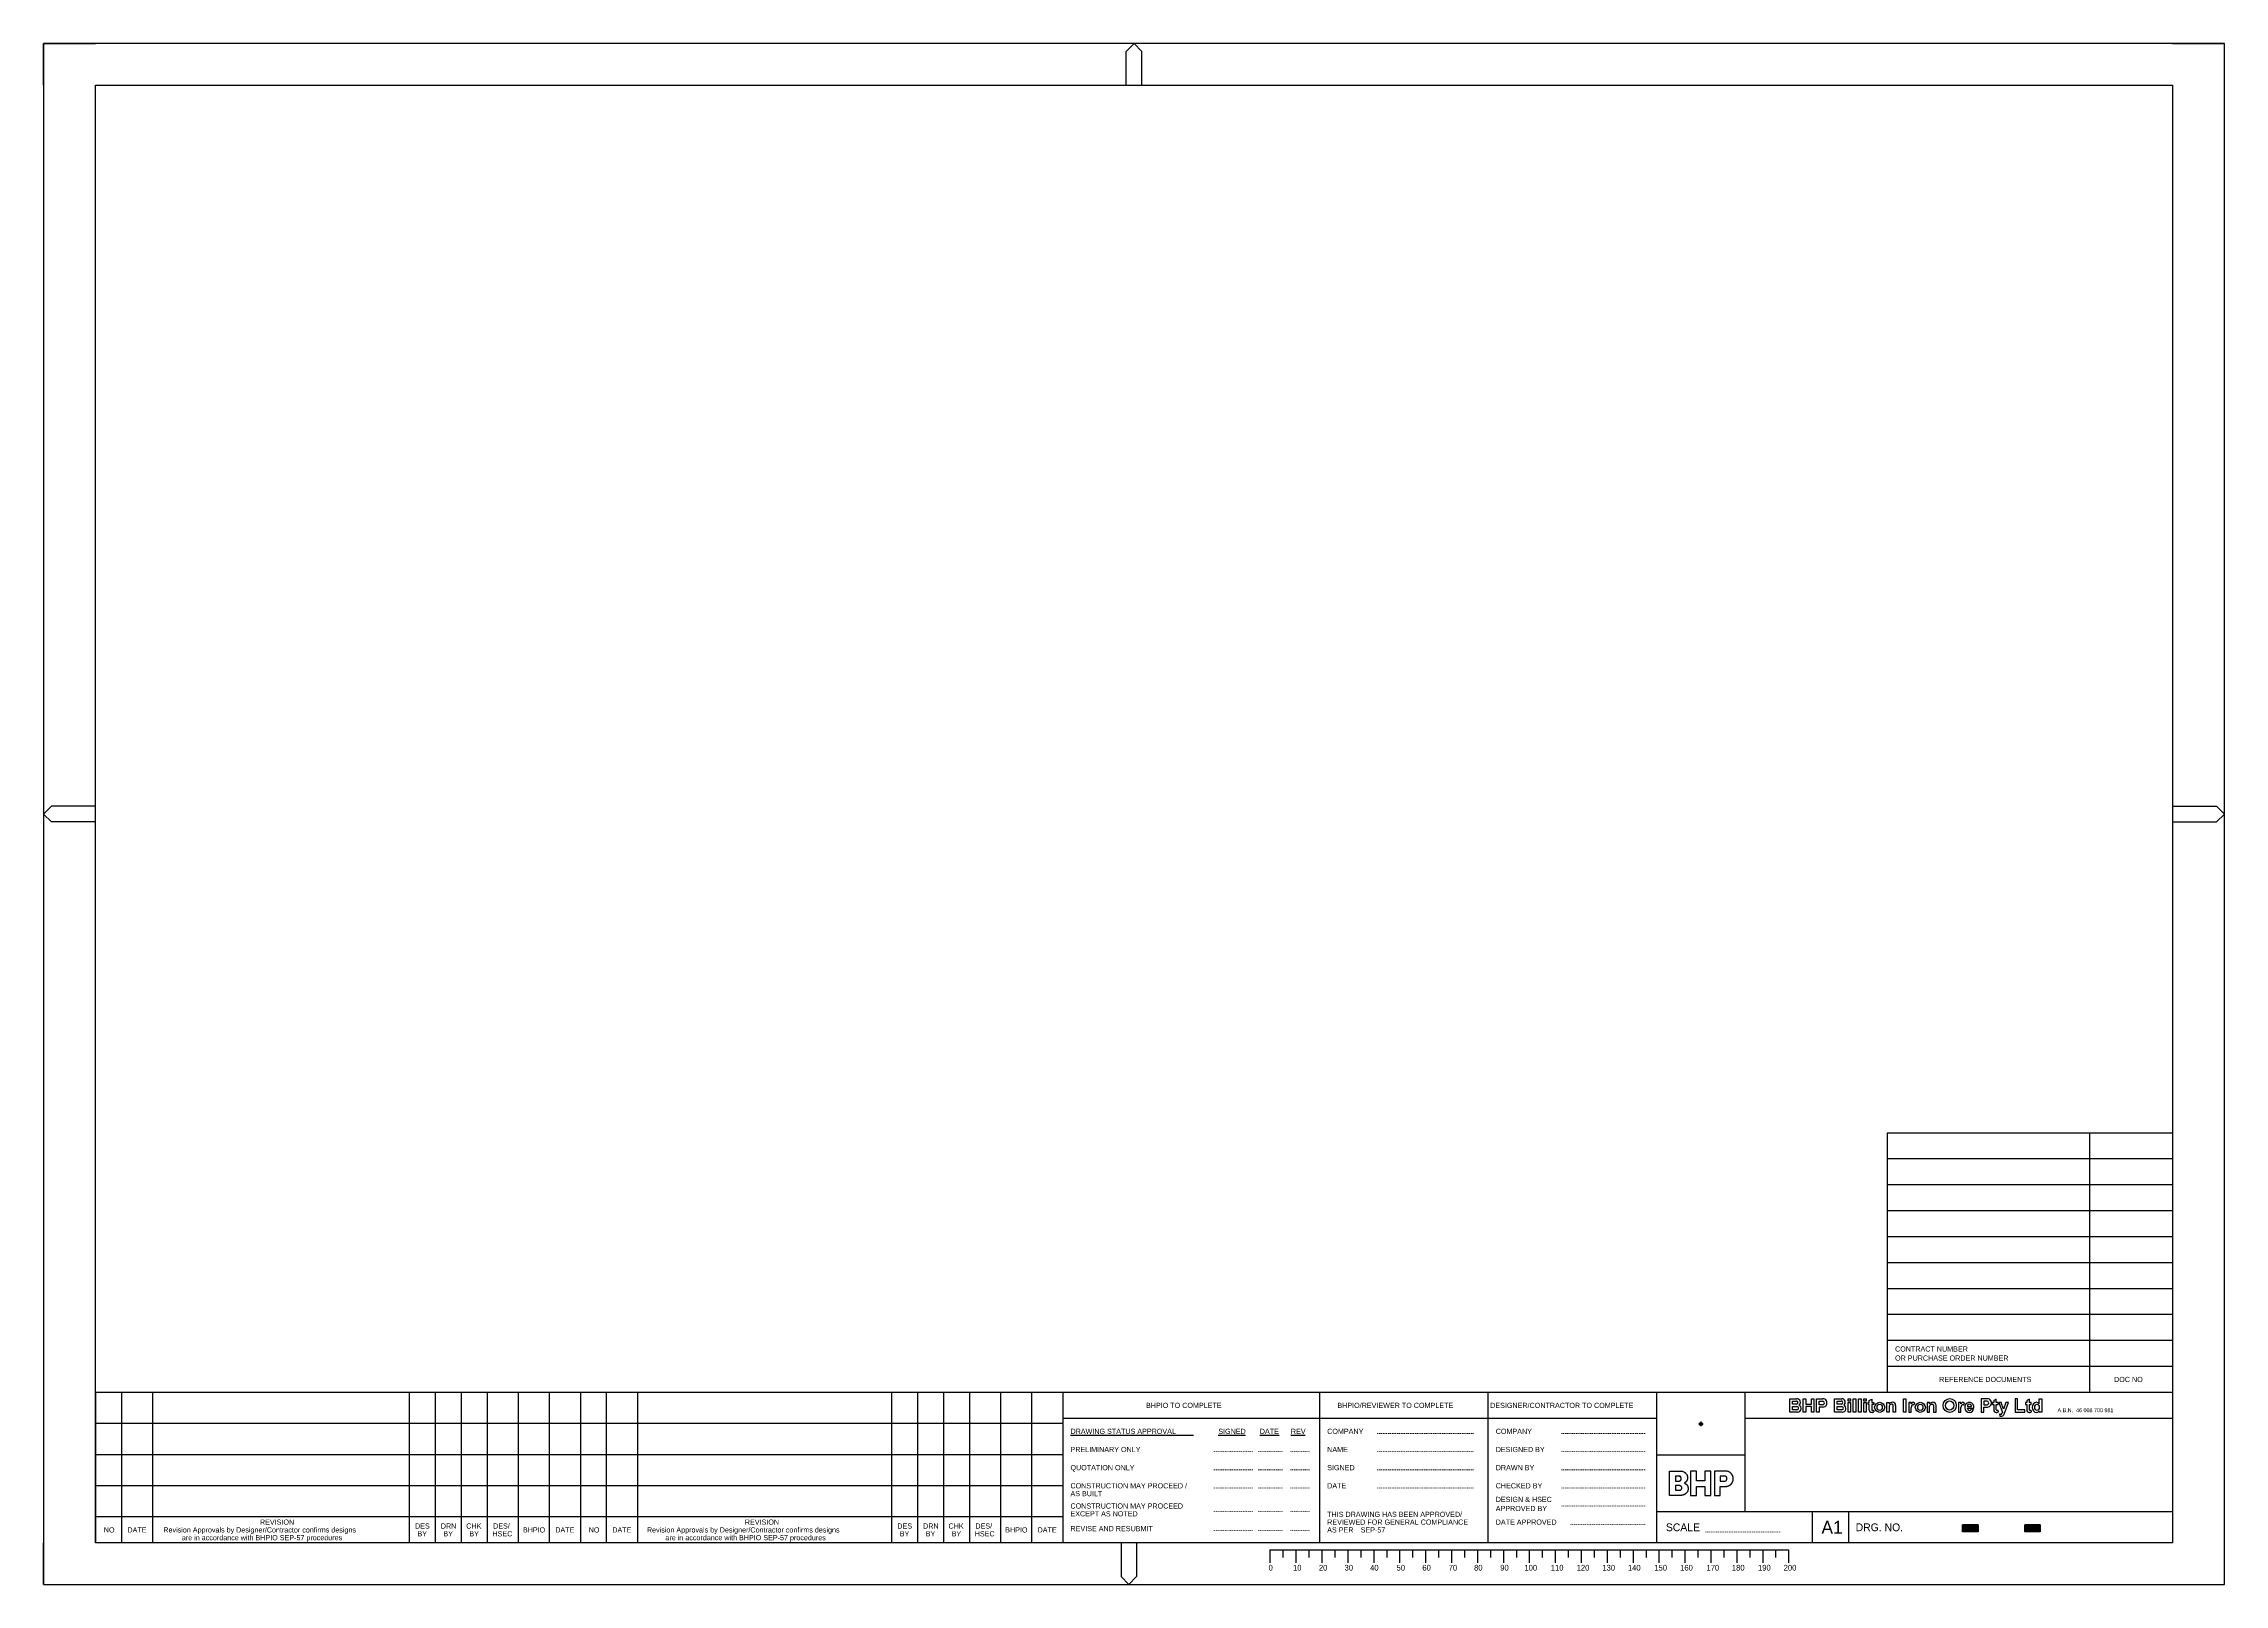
# Model space of a CAD drawing. Extents: x -20 to 821, y -16 to 578.
import ezdxf

# ---------------------------------------------------------------- set-up
doc = ezdxf.new("R2010")
doc.units = 0
for name, color, linetype in [('G-Border', 7, 'Continuous'), ('G-Border Data', 7, 'Continuous'), ('G-General Cells', 7, 'Continuous'), ('G-Plot Border', 7, 'Continuous')]:
    doc.layers.add(name, color=color, linetype=linetype)

msp = doc.modelspace()

# ---------------------------------------------------------------- linework, layer by layer
at = {"layer": 'G-Border'}
for p, q in [((397.5, 575), (400.5, 578)), ((397.5, 562), (397.5, 575)), ((400.5, 578), (403.5, 575)), ((403.5, 562), (403.5, 575)), ((0, 562), (801, 562)), ((0, 0), (0, 562)), ((801, 562), (801, 0)), ((-17, 284), (-20, 281)), ((-20, 281), (-17, 278)), ((0, 284), (-17, 284)), ((0, 278), (-17, 278)), ((801, 284), (818, 284)), ((801, 278), (818, 278)), ((818, 284), (821, 281)), ((821, 281), (818, 278)), ((801, 58), (0, 58)), ((0, 58), (0, 0)), ((10, 58), (10, 0)), ((22, 58), (22, 0)), ((121, 58), (121, 0)), ((131, 58), (131, 0)), ((141, 58), (141, 0)), ((151, 58), (151, 0)), ((163, 58), (163, 0)), ((175, 58), (175, 0)), ((187, 58), (187, 0)), ((187, 58), (187, 0)), ((197, 58), (197, 0)), ((209, 58), (209, 0)), ((307, 58), (307, 0)), ((317, 58), (317, 0)), ((327, 58), (327, 0)), ((337, 58), (337, 0)), ((349, 58), (349, 0)), ((361, 58), (361, 0)), ((373, 58), (373, 0)), ((472, 58), (472, 0)), ((537, 58), (537, 0)), ((602, 58), (602, 0)), ((636, 58), (636, 12)), ((653.42, 55.56), (656.12, 55.56)), ((653.42, 50.37), (653.42, 55.56)), ((654.39, 53.46), (654.39, 54.66)), ((654.39, 54.66), (655.96, 54.66)), ((655.96, 53.46), (654.39, 53.46)), ((654.39, 51.27), (654.39, 52.55)), ((654.39, 52.55), (656.15, 52.55)), ((656.15, 51.27), (654.39, 51.27)), ((658.58, 50.38), (658.58, 55.56)), ((658.58, 55.56), (659.55, 55.56)), ((659.55, 55.56), (659.55, 53.52)), ((659.55, 53.52), (661.75, 53.52)), ((661.75, 52.62), (659.55, 52.62)), ((659.55, 52.62), (659.55, 50.37)), ((661.74, 55.56), (662.72, 55.56)), ((661.75, 53.52), (661.75, 55.56)), ((661.75, 50.38), (661.75, 52.62)), ((662.72, 55.56), (662.72, 50.37)), ((663.75, 50.37), (663.75, 55.56)), ((663.75, 55.56), (666.14, 55.56)), ((664.73, 54.65), (666.02, 54.65)), ((664.73, 53.23), (664.73, 54.65)), ((666.02, 53.23), (664.73, 53.23)), ((666.14, 52.34), (664.73, 52.34)), ((664.73, 52.34), (664.73, 50.37)), ((670.7, 55.56), (673.41, 55.56)), ((670.7, 50.37), (670.7, 55.56)), ((671.67, 53.46), (671.67, 54.66)), ((671.67, 54.66), (673.25, 54.66)), ((673.25, 53.46), (671.67, 53.46)), ((671.67, 51.27), (671.67, 52.55)), ((671.67, 52.55), (673.43, 52.55)), ((673.43, 51.27), (671.67, 51.27)), ((683.58, 53.38), (683.58, 54.12)), ((683.58, 54.12), (684.04, 54.12)), ((684.04, 53.38), (683.58, 53.38)), ((684.04, 54.87), (685.02, 55.45)), ((684.04, 54.12), (684.04, 54.87)), ((684.04, 51.22), (684.04, 53.38)), ((685.02, 55.45), (685.02, 54.12)), ((685.02, 54.12), (685.76, 54.12)), ((685.76, 53.38), (685.02, 53.38)), ((685.02, 53.38), (685.02, 51.34)), ((685.69, 51.18), (685.83, 50.47)), ((685.76, 54.12), (685.76, 53.38)), ((690.77, 50.38), (690.77, 54.12)), ((690.77, 54.12), (691.75, 54.12)), ((691.75, 54.12), (691.75, 53.54)), ((691.75, 52.67), (691.75, 50.38)), ((692.72, 53.45), (692.54, 53.45)), ((693.24, 50.38), (693.24, 52.93)), ((694.22, 53), (694.22, 50.38)), ((699.25, 54.12), (699.25, 50.38)), ((700.23, 54.12), (699.25, 54.12)), ((700.23, 53.65), (700.23, 54.12)), ((700.51, 53.99), (700.23, 53.65)), ((700.23, 50.38), (700.23, 52.23)), ((701.28, 53.07), (701.57, 54)), ((706.35, 54.12), (706.35, 50.38)), ((707.33, 54.12), (706.35, 54.12)), ((707.33, 53.54), (707.33, 54.12)), ((707.33, 50.38), (707.33, 52.67)), ((708.12, 53.45), (708.3, 53.45)), ((708.83, 52.93), (708.83, 50.38)), ((709.8, 50.38), (709.8, 53)), ((718.43, 54.12), (718.43, 50.38)), ((719.41, 54.12), (718.43, 54.12)), ((719.41, 53.65), (719.41, 54.12)), ((719.69, 53.99), (719.41, 53.65)), ((719.41, 50.38), (719.41, 52.23)), ((720.46, 53.07), (720.75, 54)), ((721.89, 52.75), (721.89, 52.55)), ((721.89, 52.55), (723.44, 52.55)), ((721.9, 51.76), (721.9, 51.96)), ((721.9, 51.96), (724.43, 51.96)), ((724.29, 51.41), (723.41, 51.55)), ((723.44, 52.55), (723.44, 52.75)), ((727.19, 55.56), (727.19, 50.37)), ((729.59, 55.56), (727.19, 55.56)), ((729.47, 54.65), (728.17, 54.65)), ((728.17, 54.65), (728.17, 53.23)), ((728.17, 53.23), (729.47, 53.23)), ((728.17, 50.37), (728.17, 52.34)), ((728.17, 52.34), (729.59, 52.34)), ((732.07, 54.12), (731.62, 54.12)), ((731.62, 54.12), (731.62, 53.38)), ((731.62, 53.38), (732.07, 53.38)), ((733.05, 55.45), (732.07, 54.87)), ((732.07, 54.87), (732.07, 54.12)), ((732.07, 53.38), (732.07, 51.22)), ((733.05, 54.12), (733.05, 55.45)), ((733.8, 54.12), (733.05, 54.12)), ((733.05, 51.34), (733.05, 53.38)), ((733.05, 53.38), (733.8, 53.38)), ((733.87, 50.47), (733.73, 51.18)), ((733.8, 53.38), (733.8, 54.12)), ((734.03, 54.12), (735.4, 50.3)), ((734.95, 54.12), (734.03, 54.12)), ((735.86, 51.58), (734.95, 54.12)), ((736.77, 54.12), (735.86, 51.58)), ((736.09, 49.67), (737.69, 54.12)), ((737.69, 54.12), (736.77, 54.12)), ((740.3, 55.56), (740.3, 50.38)), ((741.28, 55.56), (740.3, 55.56)), ((741.28, 51.28), (741.28, 55.56)), ((743.99, 51.28), (741.28, 51.28)), ((743.99, 50.38), (743.99, 51.28)), ((744.8, 54.12), (744.35, 54.12)), ((744.35, 54.12), (744.35, 53.38)), ((744.35, 53.38), (744.8, 53.38)), ((745.78, 55.45), (744.8, 54.87)), ((744.8, 54.87), (744.8, 54.12)), ((744.8, 53.38), (744.8, 51.22)), ((745.78, 54.12), (745.78, 55.45)), ((746.52, 54.12), (745.78, 54.12)), ((745.78, 51.34), (745.78, 53.38)), ((745.78, 53.38), (746.52, 53.38)), ((746.6, 50.47), (746.46, 51.18)), ((746.52, 53.38), (746.52, 54.12)), ((373, 46), (0, 46)), ((602, 48), (373, 48)), ((494.59, 42.09), (494.59, 42.25)), ((495.29, 42.09), (495.29, 42.25)), ((495.98, 42.09), (495.98, 42.25)), ((496.67, 42.09), (496.67, 42.25)), ((497.37, 42.09), (497.37, 42.25)), ((498.06, 42.09), (498.06, 42.25)), ((498.75, 42.09), (498.75, 42.25)), ((499.44, 42.09), (499.44, 42.25)), ((500.14, 42.09), (500.14, 42.25)), ((500.83, 42.09), (500.83, 42.25)), ((501.52, 42.09), (501.52, 42.25)), ((502.22, 42.09), (502.22, 42.25)), ((502.91, 42.09), (502.91, 42.25)), ((503.6, 42.09), (503.6, 42.25)), ((504.3, 42.09), (504.3, 42.25)), ((504.99, 42.09), (504.99, 42.25)), ((505.68, 42.09), (505.68, 42.25)), ((506.37, 42.09), (506.37, 42.25)), ((507.07, 42.09), (507.07, 42.25)), ((507.76, 42.09), (507.76, 42.25)), ((508.45, 42.09), (508.45, 42.25)), ((509.15, 42.09), (509.15, 42.25)), ((509.84, 42.09), (509.84, 42.25)), ((510.53, 42.09), (510.53, 42.25)), ((511.22, 42.09), (511.22, 42.25)), ((511.92, 42.09), (511.92, 42.25)), ((512.61, 42.09), (512.61, 42.25)), ((513.3, 42.09), (513.3, 42.25)), ((514, 42.09), (514, 42.25)), ((514.69, 42.09), (514.69, 42.25)), ((515.38, 42.09), (515.38, 42.25)), ((516.07, 42.09), (516.07, 42.25)), ((516.77, 42.09), (516.77, 42.25)), ((517.46, 42.09), (517.46, 42.25)), ((518.15, 42.09), (518.15, 42.25)), ((518.85, 42.09), (518.85, 42.25)), ((519.54, 42.09), (519.54, 42.25)), ((520.23, 42.09), (520.23, 42.25)), ((520.93, 42.09), (520.93, 42.25)), ((521.62, 42.09), (521.62, 42.25)), ((522.31, 42.09), (522.31, 42.25)), ((523, 42.09), (523, 42.25)), ((523.7, 42.09), (523.7, 42.25)), ((524.39, 42.09), (524.39, 42.25)), ((525.08, 42.09), (525.08, 42.25)), ((525.78, 42.09), (525.78, 42.25)), ((526.47, 42.09), (526.47, 42.25)), ((527.16, 42.09), (527.16, 42.25)), ((527.85, 42.09), (527.85, 42.25)), ((528.55, 42.09), (528.55, 42.25)), ((529.24, 42.09), (529.24, 42.25)), ((529.93, 42.09), (529.93, 42.25)), ((530.63, 42.09), (530.63, 42.25)), ((531.32, 42.09), (531.32, 42.25)), ((565.59, 42.09), (565.59, 42.25)), ((566.29, 42.09), (566.29, 42.25)), ((566.98, 42.09), (566.98, 42.25)), ((567.67, 42.09), (567.67, 42.25)), ((568.37, 42.09), (568.37, 42.25)), ((569.06, 42.09), (569.06, 42.25)), ((569.75, 42.09), (569.75, 42.25)), ((570.44, 42.09), (570.44, 42.25)), ((571.14, 42.09), (571.14, 42.25)), ((571.83, 42.09), (571.83, 42.25)), ((572.52, 42.09), (572.52, 42.25)), ((573.22, 42.09), (573.22, 42.25)), ((573.91, 42.09), (573.91, 42.25)), ((574.6, 42.09), (574.6, 42.25)), ((575.3, 42.09), (575.3, 42.25)), ((575.99, 42.09), (575.99, 42.25)), ((576.68, 42.09), (576.68, 42.25)), ((577.37, 42.09), (577.37, 42.25)), ((578.07, 42.09), (578.07, 42.25)), ((578.76, 42.09), (578.76, 42.25)), ((579.45, 42.09), (579.45, 42.25)), ((580.15, 42.09), (580.15, 42.25)), ((580.84, 42.09), (580.84, 42.25)), ((581.53, 42.09), (581.53, 42.25)), ((582.22, 42.09), (582.22, 42.25)), ((582.92, 42.09), (582.92, 42.25)), ((583.61, 42.09), (583.61, 42.25)), ((584.3, 42.09), (584.3, 42.25)), ((585, 42.09), (585, 42.25)), ((585.69, 42.09), (585.69, 42.25)), ((586.38, 42.09), (586.38, 42.25)), ((587.07, 42.09), (587.07, 42.25)), ((587.77, 42.09), (587.77, 42.25)), ((588.46, 42.09), (588.46, 42.25)), ((589.15, 42.09), (589.15, 42.25)), ((589.85, 42.09), (589.85, 42.25)), ((590.54, 42.09), (590.54, 42.25)), ((591.23, 42.09), (591.23, 42.25)), ((591.93, 42.09), (591.93, 42.25)), ((592.62, 42.09), (592.62, 42.25)), ((593.31, 42.09), (593.31, 42.25)), ((594, 42.09), (594, 42.25)), ((594.7, 42.09), (594.7, 42.25)), ((595.39, 42.09), (595.39, 42.25)), ((596.08, 42.09), (596.08, 42.25)), ((596.78, 42.09), (596.78, 42.25)), ((597.47, 42.09), (597.47, 42.25)), ((801, 48), (636, 48)), ((656.35, 50.37), (653.42, 50.37)), ((658.58, 50.37), (658.58, 50.38)), ((659.55, 50.37), (658.58, 50.37)), ((662.72, 50.37), (661.74, 50.37)), ((664.73, 50.37), (663.75, 50.37)), ((673.63, 50.37), (670.7, 50.37)), ((685.22, 50.32), (684.94, 50.32)), ((691.75, 50.38), (690.77, 50.38)), ((694.22, 50.38), (693.24, 50.38)), ((699.25, 50.38), (700.23, 50.38)), ((706.35, 50.38), (707.33, 50.38)), ((708.83, 50.38), (709.8, 50.38)), ((718.43, 50.38), (719.41, 50.38)), ((727.19, 50.37), (728.17, 50.37)), ((732.98, 50.32), (733.26, 50.32)), ((734.53, 49.56), (734.22, 49.61)), ((734.22, 49.61), (734.36, 48.91)), ((734.36, 48.91), (734.79, 48.86)), ((735.4, 50.3), (735.31, 50.06)), ((740.3, 50.38), (741.28, 50.38)), ((741.28, 50.38), (743.99, 50.38)), ((745.7, 50.32), (745.98, 50.32)), ((373, 34), (0, 34)), ((376, 41.5), (423.5, 41.5)), ((431.59, 35.09), (431.59, 35.25)), ((432.29, 35.09), (432.29, 35.25)), ((432.98, 35.09), (432.98, 35.25)), ((433, 41.5), (443.5, 41.5)), ((433.67, 35.09), (433.67, 35.25)), ((434.37, 35.09), (434.37, 35.25)), ((435.06, 35.09), (435.06, 35.25)), ((435.75, 35.09), (435.75, 35.25)), ((436.44, 35.09), (436.44, 35.25)), ((437.14, 35.09), (437.14, 35.25)), ((437.83, 35.09), (437.83, 35.25)), ((438.52, 35.09), (438.52, 35.25)), ((439.22, 35.09), (439.22, 35.25)), ((439.91, 35.09), (439.91, 35.25)), ((440.6, 35.09), (440.6, 35.25)), ((441.3, 35.09), (441.3, 35.25)), ((441.99, 35.09), (441.99, 35.25)), ((442.68, 35.09), (442.68, 35.25)), ((443.37, 35.09), (443.37, 35.25)), ((444.07, 35.09), (444.07, 35.25)), ((444.76, 35.09), (444.76, 35.25)), ((445.45, 35.09), (445.45, 35.25)), ((446.15, 35.09), (446.15, 35.25)), ((448.59, 35.09), (448.59, 35.25)), ((449, 41.5), (456.5, 41.5)), ((449.29, 35.09), (449.29, 35.25)), ((449.98, 35.09), (449.98, 35.25)), ((450.67, 35.09), (450.67, 35.25)), ((451.37, 35.09), (451.37, 35.25)), ((452.06, 35.09), (452.06, 35.25)), ((452.75, 35.09), (452.75, 35.25)), ((453.44, 35.09), (453.44, 35.25)), ((454.14, 35.09), (454.14, 35.25)), ((454.83, 35.09), (454.83, 35.25)), ((455.52, 35.09), (455.52, 35.25)), ((456.22, 35.09), (456.22, 35.25)), ((456.91, 35.09), (456.91, 35.25)), ((457.6, 35.09), (457.6, 35.25)), ((461, 41.5), (466.5, 41.5)), ((461.09, 35.09), (461.09, 35.25)), ((461.79, 35.09), (461.79, 35.25)), ((462.48, 35.09), (462.48, 35.25)), ((463.17, 35.09), (463.17, 35.25)), ((463.87, 35.09), (463.87, 35.25)), ((464.56, 35.09), (464.56, 35.25)), ((465.25, 35.09), (465.25, 35.25)), ((465.94, 35.09), (465.94, 35.25)), ((466.64, 35.09), (466.64, 35.25)), ((467.33, 35.09), (467.33, 35.25)), ((468.02, 35.09), (468.02, 35.25)), ((494.59, 35.09), (494.59, 35.25)), ((495.29, 35.09), (495.29, 35.25)), ((495.98, 35.09), (495.98, 35.25)), ((496.67, 35.09), (496.67, 35.25)), ((497.37, 35.09), (497.37, 35.25)), ((498.06, 35.09), (498.06, 35.25)), ((498.75, 35.09), (498.75, 35.25)), ((499.44, 35.09), (499.44, 35.25)), ((500.14, 35.09), (500.14, 35.25)), ((500.83, 35.09), (500.83, 35.25)), ((501.52, 35.09), (501.52, 35.25)), ((502.22, 35.09), (502.22, 35.25)), ((502.91, 35.09), (502.91, 35.25)), ((503.6, 35.09), (503.6, 35.25)), ((504.3, 35.09), (504.3, 35.25)), ((504.99, 35.09), (504.99, 35.25)), ((505.68, 35.09), (505.68, 35.25)), ((506.37, 35.09), (506.37, 35.25)), ((507.07, 35.09), (507.07, 35.25)), ((507.76, 35.09), (507.76, 35.25)), ((508.45, 35.09), (508.45, 35.25)), ((509.15, 35.09), (509.15, 35.25)), ((509.84, 35.09), (509.84, 35.25)), ((510.53, 35.09), (510.53, 35.25)), ((511.22, 35.09), (511.22, 35.25)), ((511.92, 35.09), (511.92, 35.25)), ((512.61, 35.09), (512.61, 35.25)), ((513.3, 35.09), (513.3, 35.25)), ((514, 35.09), (514, 35.25)), ((514.69, 35.09), (514.69, 35.25)), ((515.38, 35.09), (515.38, 35.25)), ((516.07, 35.09), (516.07, 35.25)), ((516.77, 35.09), (516.77, 35.25)), ((517.46, 35.09), (517.46, 35.25)), ((518.15, 35.09), (518.15, 35.25)), ((518.85, 35.09), (518.85, 35.25)), ((519.54, 35.09), (519.54, 35.25)), ((520.23, 35.09), (520.23, 35.25)), ((520.93, 35.09), (520.93, 35.25)), ((521.62, 35.09), (521.62, 35.25)), ((522.31, 35.09), (522.31, 35.25)), ((523, 35.09), (523, 35.25)), ((523.7, 35.09), (523.7, 35.25)), ((524.39, 35.09), (524.39, 35.25)), ((525.08, 35.09), (525.08, 35.25)), ((525.78, 35.09), (525.78, 35.25)), ((526.47, 35.09), (526.47, 35.25)), ((527.16, 35.09), (527.16, 35.25)), ((527.85, 35.09), (527.85, 35.25)), ((528.55, 35.09), (528.55, 35.25)), ((529.24, 35.09), (529.24, 35.25)), ((529.93, 35.09), (529.93, 35.25)), ((530.63, 35.09), (530.63, 35.25)), ((531.32, 35.09), (531.32, 35.25)), ((565.59, 35.09), (565.59, 35.25)), ((566.29, 35.09), (566.29, 35.25)), ((566.98, 35.09), (566.98, 35.25)), ((567.67, 35.09), (567.67, 35.25)), ((568.37, 35.09), (568.37, 35.25)), ((569.06, 35.09), (569.06, 35.25)), ((569.75, 35.09), (569.75, 35.25)), ((570.44, 35.09), (570.44, 35.25)), ((571.14, 35.09), (571.14, 35.25)), ((571.83, 35.09), (571.83, 35.25)), ((572.52, 35.09), (572.52, 35.25)), ((573.22, 35.09), (573.22, 35.25)), ((573.91, 35.09), (573.91, 35.25)), ((574.6, 35.09), (574.6, 35.25)), ((575.3, 35.09), (575.3, 35.25)), ((575.99, 35.09), (575.99, 35.25)), ((576.68, 35.09), (576.68, 35.25)), ((577.37, 35.09), (577.37, 35.25)), ((578.07, 35.09), (578.07, 35.25)), ((578.76, 35.09), (578.76, 35.25)), ((579.45, 35.09), (579.45, 35.25)), ((580.15, 35.09), (580.15, 35.25)), ((580.84, 35.09), (580.84, 35.25)), ((581.53, 35.09), (581.53, 35.25)), ((582.22, 35.09), (582.22, 35.25)), ((582.92, 35.09), (582.92, 35.25)), ((583.61, 35.09), (583.61, 35.25)), ((584.3, 35.09), (584.3, 35.25)), ((585, 35.09), (585, 35.25)), ((585.69, 35.09), (585.69, 35.25)), ((586.38, 35.09), (586.38, 35.25)), ((587.07, 35.09), (587.07, 35.25)), ((587.77, 35.09), (587.77, 35.25)), ((588.46, 35.09), (588.46, 35.25)), ((589.15, 35.09), (589.15, 35.25)), ((589.85, 35.09), (589.85, 35.25)), ((590.54, 35.09), (590.54, 35.25)), ((591.23, 35.09), (591.23, 35.25)), ((591.93, 35.09), (591.93, 35.25)), ((592.62, 35.09), (592.62, 35.25)), ((593.31, 35.09), (593.31, 35.25)), ((594, 35.09), (594, 35.25)), ((594.7, 35.09), (594.7, 35.25)), ((595.39, 35.09), (595.39, 35.25)), ((596.08, 35.09), (596.08, 35.25)), ((596.78, 35.09), (596.78, 35.25)), ((597.47, 35.09), (597.47, 35.25)), ((602, 33.94), (636, 33.94)), ((431.59, 28.09), (431.59, 28.25)), ((432.29, 28.09), (432.29, 28.25)), ((432.98, 28.09), (432.98, 28.25)), ((433.67, 28.09), (433.67, 28.25)), ((434.37, 28.09), (434.37, 28.25)), ((435.06, 28.09), (435.06, 28.25)), ((435.75, 28.09), (435.75, 28.25)), ((436.44, 28.09), (436.44, 28.25)), ((437.14, 28.09), (437.14, 28.25)), ((437.83, 28.09), (437.83, 28.25)), ((438.52, 28.09), (438.52, 28.25)), ((439.22, 28.09), (439.22, 28.25)), ((439.91, 28.09), (439.91, 28.25)), ((440.6, 28.09), (440.6, 28.25)), ((441.3, 28.09), (441.3, 28.25)), ((441.99, 28.09), (441.99, 28.25)), ((442.68, 28.09), (442.68, 28.25)), ((443.37, 28.09), (443.37, 28.25)), ((444.07, 28.09), (444.07, 28.25)), ((444.76, 28.09), (444.76, 28.25)), ((445.45, 28.09), (445.45, 28.25)), ((446.15, 28.09), (446.15, 28.25)), ((448.59, 28.09), (448.59, 28.25)), ((449.29, 28.09), (449.29, 28.25)), ((449.98, 28.09), (449.98, 28.25)), ((450.67, 28.09), (450.67, 28.25)), ((451.37, 28.09), (451.37, 28.25)), ((452.06, 28.09), (452.06, 28.25)), ((452.75, 28.09), (452.75, 28.25)), ((453.44, 28.09), (453.44, 28.25)), ((454.14, 28.09), (454.14, 28.25)), ((454.83, 28.09), (454.83, 28.25)), ((455.52, 28.09), (455.52, 28.25)), ((456.22, 28.09), (456.22, 28.25)), ((456.91, 28.09), (456.91, 28.25)), ((457.6, 28.09), (457.6, 28.25)), ((461.09, 28.09), (461.09, 28.25)), ((461.79, 28.09), (461.79, 28.25)), ((462.48, 28.09), (462.48, 28.25)), ((463.17, 28.09), (463.17, 28.25)), ((463.87, 28.09), (463.87, 28.25)), ((464.56, 28.09), (464.56, 28.25)), ((465.25, 28.09), (465.25, 28.25)), ((465.94, 28.09), (465.94, 28.25)), ((466.64, 28.09), (466.64, 28.25)), ((467.33, 28.09), (467.33, 28.25)), ((468.02, 28.09), (468.02, 28.25)), ((494.59, 28.09), (494.59, 28.25)), ((495.29, 28.09), (495.29, 28.25)), ((495.98, 28.09), (495.98, 28.25)), ((496.67, 28.09), (496.67, 28.25)), ((497.37, 28.09), (497.37, 28.25)), ((498.06, 28.09), (498.06, 28.25)), ((498.75, 28.09), (498.75, 28.25)), ((499.44, 28.09), (499.44, 28.25)), ((500.14, 28.09), (500.14, 28.25)), ((500.83, 28.09), (500.83, 28.25)), ((501.52, 28.09), (501.52, 28.25)), ((502.22, 28.09), (502.22, 28.25)), ((502.91, 28.09), (502.91, 28.25)), ((503.6, 28.09), (503.6, 28.25)), ((504.3, 28.09), (504.3, 28.25)), ((504.99, 28.09), (504.99, 28.25)), ((505.68, 28.09), (505.68, 28.25)), ((506.37, 28.09), (506.37, 28.25)), ((507.07, 28.09), (507.07, 28.25)), ((507.76, 28.09), (507.76, 28.25)), ((508.45, 28.09), (508.45, 28.25)), ((509.15, 28.09), (509.15, 28.25)), ((509.84, 28.09), (509.84, 28.25)), ((510.53, 28.09), (510.53, 28.25)), ((511.22, 28.09), (511.22, 28.25)), ((511.92, 28.09), (511.92, 28.25)), ((512.61, 28.09), (512.61, 28.25)), ((513.3, 28.09), (513.3, 28.25)), ((514, 28.09), (514, 28.25)), ((514.69, 28.09), (514.69, 28.25)), ((515.38, 28.09), (515.38, 28.25)), ((516.07, 28.09), (516.07, 28.25)), ((516.77, 28.09), (516.77, 28.25)), ((517.46, 28.09), (517.46, 28.25)), ((518.15, 28.09), (518.15, 28.25)), ((518.85, 28.09), (518.85, 28.25)), ((519.54, 28.09), (519.54, 28.25)), ((520.23, 28.09), (520.23, 28.25)), ((520.93, 28.09), (520.93, 28.25)), ((521.62, 28.09), (521.62, 28.25)), ((522.31, 28.09), (522.31, 28.25)), ((523, 28.09), (523, 28.25)), ((523.7, 28.09), (523.7, 28.25)), ((524.39, 28.09), (524.39, 28.25)), ((525.08, 28.09), (525.08, 28.25)), ((525.78, 28.09), (525.78, 28.25)), ((526.47, 28.09), (526.47, 28.25)), ((527.16, 28.09), (527.16, 28.25)), ((527.85, 28.09), (527.85, 28.25)), ((528.55, 28.09), (528.55, 28.25)), ((529.24, 28.09), (529.24, 28.25)), ((529.93, 28.09), (529.93, 28.25)), ((530.63, 28.09), (530.63, 28.25)), ((531.32, 28.09), (531.32, 28.25)), ((565.59, 28.09), (565.59, 28.25)), ((566.29, 28.09), (566.29, 28.25)), ((566.98, 28.09), (566.98, 28.25)), ((567.67, 28.09), (567.67, 28.25)), ((568.37, 28.09), (568.37, 28.25)), ((569.06, 28.09), (569.06, 28.25)), ((569.75, 28.09), (569.75, 28.25)), ((570.44, 28.09), (570.44, 28.25)), ((571.14, 28.09), (571.14, 28.25)), ((571.83, 28.09), (571.83, 28.25)), ((572.52, 28.09), (572.52, 28.25)), ((573.22, 28.09), (573.22, 28.25)), ((573.91, 28.09), (573.91, 28.25)), ((574.6, 28.09), (574.6, 28.25)), ((575.3, 28.09), (575.3, 28.25)), ((575.99, 28.09), (575.99, 28.25)), ((576.68, 28.09), (576.68, 28.25)), ((577.37, 28.09), (577.37, 28.25)), ((578.07, 28.09), (578.07, 28.25)), ((578.76, 28.09), (578.76, 28.25)), ((579.45, 28.09), (579.45, 28.25)), ((580.15, 28.09), (580.15, 28.25)), ((580.84, 28.09), (580.84, 28.25)), ((581.53, 28.09), (581.53, 28.25)), ((582.22, 28.09), (582.22, 28.25)), ((582.92, 28.09), (582.92, 28.25)), ((583.61, 28.09), (583.61, 28.25)), ((584.3, 28.09), (584.3, 28.25)), ((585, 28.09), (585, 28.25)), ((585.69, 28.09), (585.69, 28.25)), ((586.38, 28.09), (586.38, 28.25)), ((587.07, 28.09), (587.07, 28.25)), ((587.77, 28.09), (587.77, 28.25)), ((588.46, 28.09), (588.46, 28.25)), ((589.15, 28.09), (589.15, 28.25)), ((589.85, 28.09), (589.85, 28.25)), ((590.54, 28.09), (590.54, 28.25)), ((591.23, 28.09), (591.23, 28.25)), ((591.93, 28.09), (591.93, 28.25)), ((592.62, 28.09), (592.62, 28.25)), ((593.31, 28.09), (593.31, 28.25)), ((594, 28.09), (594, 28.25)), ((594.7, 28.09), (594.7, 28.25)), ((595.39, 28.09), (595.39, 28.25)), ((596.08, 28.09), (596.08, 28.25)), ((596.78, 28.09), (596.78, 28.25)), ((597.47, 28.09), (597.47, 28.25)), ((373, 22), (0, 22)), ((431.59, 21.09), (431.59, 21.25)), ((432.29, 21.09), (432.29, 21.25)), ((432.98, 21.09), (432.98, 21.25)), ((433.67, 21.09), (433.67, 21.25)), ((434.37, 21.09), (434.37, 21.25)), ((435.06, 21.09), (435.06, 21.25)), ((435.75, 21.09), (435.75, 21.25)), ((436.44, 21.09), (436.44, 21.25)), ((437.14, 21.09), (437.14, 21.25)), ((437.83, 21.09), (437.83, 21.25)), ((438.52, 21.09), (438.52, 21.25)), ((439.22, 21.09), (439.22, 21.25)), ((439.91, 21.09), (439.91, 21.25)), ((440.6, 21.09), (440.6, 21.25)), ((441.3, 21.09), (441.3, 21.25)), ((441.99, 21.09), (441.99, 21.25)), ((442.68, 21.09), (442.68, 21.25)), ((443.37, 21.09), (443.37, 21.25)), ((444.07, 21.09), (444.07, 21.25)), ((444.76, 21.09), (444.76, 21.25)), ((445.45, 21.09), (445.45, 21.25)), ((446.15, 21.09), (446.15, 21.25)), ((448.59, 21.06), (448.59, 21.22)), ((449.29, 21.06), (449.29, 21.22)), ((449.98, 21.06), (449.98, 21.22)), ((450.67, 21.06), (450.67, 21.22)), ((451.37, 21.06), (451.37, 21.22)), ((452.06, 21.06), (452.06, 21.22)), ((452.75, 21.06), (452.75, 21.22)), ((453.44, 21.06), (453.44, 21.22)), ((454.14, 21.06), (454.14, 21.22)), ((454.83, 21.06), (454.83, 21.22)), ((455.52, 21.06), (455.52, 21.22)), ((456.22, 21.06), (456.22, 21.22)), ((456.91, 21.06), (456.91, 21.22)), ((457.6, 21.06), (457.6, 21.22)), ((461.09, 21.09), (461.09, 21.25)), ((461.79, 21.09), (461.79, 21.25)), ((462.48, 21.09), (462.48, 21.25)), ((463.17, 21.09), (463.17, 21.25)), ((463.87, 21.09), (463.87, 21.25)), ((464.56, 21.09), (464.56, 21.25)), ((465.25, 21.09), (465.25, 21.25)), ((465.94, 21.09), (465.94, 21.25)), ((466.64, 21.09), (466.64, 21.25)), ((467.33, 21.09), (467.33, 21.25)), ((468.02, 21.09), (468.02, 21.25)), ((494.59, 21.09), (494.59, 21.25)), ((495.29, 21.09), (495.29, 21.25)), ((495.98, 21.09), (495.98, 21.25)), ((496.67, 21.09), (496.67, 21.25)), ((497.37, 21.09), (497.37, 21.25)), ((498.06, 21.09), (498.06, 21.25)), ((498.75, 21.09), (498.75, 21.25)), ((499.44, 21.09), (499.44, 21.25)), ((500.14, 21.09), (500.14, 21.25)), ((500.83, 21.09), (500.83, 21.25)), ((501.52, 21.09), (501.52, 21.25)), ((502.22, 21.09), (502.22, 21.25)), ((502.91, 21.09), (502.91, 21.25)), ((503.6, 21.09), (503.6, 21.25)), ((504.3, 21.09), (504.3, 21.25)), ((504.99, 21.09), (504.99, 21.25)), ((505.68, 21.09), (505.68, 21.25)), ((506.37, 21.09), (506.37, 21.25)), ((507.07, 21.09), (507.07, 21.25)), ((507.76, 21.09), (507.76, 21.25)), ((508.45, 21.09), (508.45, 21.25)), ((509.15, 21.09), (509.15, 21.25)), ((509.84, 21.09), (509.84, 21.25)), ((510.53, 21.09), (510.53, 21.25)), ((511.22, 21.09), (511.22, 21.25)), ((511.92, 21.09), (511.92, 21.25)), ((512.61, 21.09), (512.61, 21.25)), ((513.3, 21.09), (513.3, 21.25)), ((514, 21.09), (514, 21.25)), ((514.69, 21.09), (514.69, 21.25)), ((515.38, 21.09), (515.38, 21.25)), ((516.07, 21.09), (516.07, 21.25)), ((516.77, 21.09), (516.77, 21.25)), ((517.46, 21.09), (517.46, 21.25)), ((518.15, 21.09), (518.15, 21.25)), ((518.85, 21.09), (518.85, 21.25)), ((519.54, 21.09), (519.54, 21.25)), ((520.23, 21.09), (520.23, 21.25)), ((520.93, 21.09), (520.93, 21.25)), ((521.62, 21.09), (521.62, 21.25)), ((522.31, 21.09), (522.31, 21.25)), ((523, 21.09), (523, 21.25)), ((523.7, 21.09), (523.7, 21.25)), ((524.39, 21.09), (524.39, 21.25)), ((525.08, 21.09), (525.08, 21.25)), ((525.78, 21.09), (525.78, 21.25)), ((526.47, 21.09), (526.47, 21.25)), ((527.16, 21.09), (527.16, 21.25)), ((527.85, 21.09), (527.85, 21.25)), ((528.55, 21.09), (528.55, 21.25)), ((529.24, 21.09), (529.24, 21.25)), ((529.93, 21.09), (529.93, 21.25)), ((530.63, 21.09), (530.63, 21.25)), ((531.32, 21.09), (531.32, 21.25)), ((565.59, 21.09), (565.59, 21.25)), ((566.29, 21.09), (566.29, 21.25)), ((566.98, 21.09), (566.98, 21.25)), ((567.67, 21.09), (567.67, 21.25)), ((568.37, 21.09), (568.37, 21.25)), ((569.06, 21.09), (569.06, 21.25)), ((569.75, 21.09), (569.75, 21.25)), ((570.44, 21.09), (570.44, 21.25)), ((571.14, 21.09), (571.14, 21.25)), ((571.83, 21.09), (571.83, 21.25)), ((572.52, 21.09), (572.52, 21.25)), ((573.22, 21.09), (573.22, 21.25)), ((573.91, 21.09), (573.91, 21.25)), ((574.6, 21.09), (574.6, 21.25)), ((575.3, 21.09), (575.3, 21.25)), ((575.99, 21.09), (575.99, 21.25)), ((576.68, 21.09), (576.68, 21.25)), ((577.37, 21.09), (577.37, 21.25)), ((578.07, 21.09), (578.07, 21.25)), ((578.76, 21.09), (578.76, 21.25)), ((579.45, 21.09), (579.45, 21.25)), ((580.15, 21.09), (580.15, 21.25)), ((580.84, 21.09), (580.84, 21.25)), ((581.53, 21.09), (581.53, 21.25)), ((582.22, 21.09), (582.22, 21.25)), ((582.92, 21.09), (582.92, 21.25)), ((583.61, 21.09), (583.61, 21.25)), ((584.3, 21.09), (584.3, 21.25)), ((585, 21.09), (585, 21.25)), ((585.69, 21.09), (585.69, 21.25)), ((586.38, 21.09), (586.38, 21.25)), ((587.07, 21.09), (587.07, 21.25)), ((587.77, 21.09), (587.77, 21.25)), ((588.46, 21.09), (588.46, 21.25)), ((589.15, 21.09), (589.15, 21.25)), ((589.85, 21.09), (589.85, 21.25)), ((590.54, 21.09), (590.54, 21.25)), ((591.23, 21.09), (591.23, 21.25)), ((591.93, 21.09), (591.93, 21.25)), ((592.62, 21.09), (592.62, 21.25)), ((593.31, 21.09), (593.31, 21.25)), ((594, 21.09), (594, 21.25)), ((594.7, 21.09), (594.7, 21.25)), ((595.39, 21.09), (595.39, 21.25)), ((596.08, 21.09), (596.08, 21.25)), ((596.78, 21.09), (596.78, 21.25)), ((597.47, 21.09), (597.47, 21.25)), ((373, 10), (0, 10)), ((431.59, 12.09), (431.59, 12.25)), ((432.29, 12.09), (432.29, 12.25)), ((432.98, 12.09), (432.98, 12.25)), ((433.67, 12.09), (433.67, 12.25)), ((434.37, 12.09), (434.37, 12.25)), ((435.06, 12.09), (435.06, 12.25)), ((435.75, 12.09), (435.75, 12.25)), ((436.44, 12.09), (436.44, 12.25)), ((437.14, 12.09), (437.14, 12.25)), ((437.83, 12.09), (437.83, 12.25)), ((438.52, 12.09), (438.52, 12.25)), ((439.22, 12.09), (439.22, 12.25)), ((439.91, 12.09), (439.91, 12.25)), ((440.6, 12.09), (440.6, 12.25)), ((441.3, 12.09), (441.3, 12.25)), ((441.99, 12.09), (441.99, 12.25)), ((442.68, 12.09), (442.68, 12.25)), ((443.37, 12.09), (443.37, 12.25)), ((444.07, 12.09), (444.07, 12.25)), ((444.76, 12.09), (444.76, 12.25)), ((445.45, 12.09), (445.45, 12.25)), ((446.15, 12.09), (446.15, 12.25)), ((448.59, 12.09), (448.59, 12.25)), ((449.29, 12.09), (449.29, 12.25)), ((449.98, 12.09), (449.98, 12.25)), ((450.67, 12.09), (450.67, 12.25)), ((451.37, 12.09), (451.37, 12.25)), ((452.06, 12.09), (452.06, 12.25)), ((452.75, 12.09), (452.75, 12.25)), ((453.44, 12.09), (453.44, 12.25)), ((454.14, 12.09), (454.14, 12.25)), ((454.83, 12.09), (454.83, 12.25)), ((455.52, 12.09), (455.52, 12.25)), ((456.22, 12.09), (456.22, 12.25)), ((456.91, 12.09), (456.91, 12.25)), ((457.6, 12.09), (457.6, 12.25)), ((461.09, 12.09), (461.09, 12.25)), ((461.79, 12.09), (461.79, 12.25)), ((462.48, 12.09), (462.48, 12.25)), ((463.17, 12.09), (463.17, 12.25)), ((463.87, 12.09), (463.87, 12.25)), ((464.56, 12.09), (464.56, 12.25)), ((465.25, 12.09), (465.25, 12.25)), ((465.94, 12.09), (465.94, 12.25)), ((466.64, 12.09), (466.64, 12.25)), ((467.33, 12.09), (467.33, 12.25)), ((468.02, 12.09), (468.02, 12.25)), ((565.59, 14.09), (565.59, 14.25)), ((566.29, 14.09), (566.29, 14.25)), ((566.98, 14.09), (566.98, 14.25)), ((567.67, 14.09), (567.67, 14.25)), ((568.37, 14.09), (568.37, 14.25)), ((569.06, 14.09), (569.06, 14.25)), ((569.75, 14.09), (569.75, 14.25)), ((570.44, 14.09), (570.44, 14.25)), ((571.14, 14.09), (571.14, 14.25)), ((571.83, 14.09), (571.83, 14.25)), ((572.52, 14.09), (572.52, 14.25)), ((573.22, 14.09), (573.22, 14.25)), ((573.91, 14.09), (573.91, 14.25)), ((574.6, 14.09), (574.6, 14.25)), ((575.3, 14.09), (575.3, 14.25)), ((575.99, 14.09), (575.99, 14.25)), ((576.68, 14.09), (576.68, 14.25)), ((577.37, 14.09), (577.37, 14.25)), ((578.07, 14.09), (578.07, 14.25)), ((578.76, 14.09), (578.76, 14.25)), ((579.45, 14.09), (579.45, 14.25)), ((580.15, 14.09), (580.15, 14.25)), ((580.84, 14.09), (580.84, 14.25)), ((581.53, 14.09), (581.53, 14.25)), ((582.22, 14.09), (582.22, 14.25)), ((582.92, 14.09), (582.92, 14.25)), ((583.61, 14.09), (583.61, 14.25)), ((584.3, 14.09), (584.3, 14.25)), ((585, 14.09), (585, 14.25)), ((585.69, 14.09), (585.69, 14.25)), ((586.38, 14.09), (586.38, 14.25)), ((587.07, 14.09), (587.07, 14.25)), ((587.77, 14.09), (587.77, 14.25)), ((588.46, 14.09), (588.46, 14.25)), ((589.15, 14.09), (589.15, 14.25)), ((589.85, 14.09), (589.85, 14.25)), ((590.54, 14.09), (590.54, 14.25)), ((591.23, 14.09), (591.23, 14.25)), ((591.93, 14.09), (591.93, 14.25)), ((592.62, 14.09), (592.62, 14.25)), ((593.31, 14.09), (593.31, 14.25)), ((594, 14.09), (594, 14.25)), ((594.7, 14.09), (594.7, 14.25)), ((595.39, 14.09), (595.39, 14.25)), ((596.08, 14.09), (596.08, 14.25)), ((596.78, 14.09), (596.78, 14.25)), ((597.47, 14.09), (597.47, 14.25)), ((801, 12), (602, 12)), ((662, 12), (662, 0)), ((676, 12), (676, 0)), ((801, 0), (0, 0)), ((395.5, 0), (395.5, -13)), ((401.5, 0), (401.5, -13)), ((431.59, 4.59), (431.59, 4.75)), ((432.29, 4.59), (432.29, 4.75)), ((432.98, 4.59), (432.98, 4.75)), ((433.67, 4.59), (433.67, 4.75)), ((434.37, 4.59), (434.37, 4.75)), ((435.06, 4.59), (435.06, 4.75)), ((435.75, 4.59), (435.75, 4.75)), ((436.44, 4.59), (436.44, 4.75)), ((437.14, 4.59), (437.14, 4.75)), ((437.83, 4.59), (437.83, 4.75)), ((438.52, 4.59), (438.52, 4.75)), ((439.22, 4.59), (439.22, 4.75)), ((439.91, 4.59), (439.91, 4.75)), ((440.6, 4.59), (440.6, 4.75)), ((441.3, 4.59), (441.3, 4.75)), ((441.99, 4.59), (441.99, 4.75)), ((442.68, 4.59), (442.68, 4.75)), ((443.37, 4.59), (443.37, 4.75)), ((444.07, 4.59), (444.07, 4.75)), ((444.76, 4.59), (444.76, 4.75)), ((445.45, 4.59), (445.45, 4.75)), ((446.15, 4.59), (446.15, 4.75)), ((448.59, 4.59), (448.59, 4.75)), ((449.29, 4.59), (449.29, 4.75)), ((449.98, 4.59), (449.98, 4.75)), ((450.67, 4.59), (450.67, 4.75)), ((451.37, 4.59), (451.37, 4.75)), ((452.06, 4.59), (452.06, 4.75)), ((452.75, 4.59), (452.75, 4.75)), ((453.44, 4.59), (453.44, 4.75)), ((454.14, 4.59), (454.14, 4.75)), ((454.83, 4.59), (454.83, 4.75)), ((455.52, 4.59), (455.52, 4.75)), ((456.22, 4.59), (456.22, 4.75)), ((456.91, 4.59), (456.91, 4.75)), ((457.6, 4.59), (457.6, 4.75)), ((461.09, 4.59), (461.09, 4.75)), ((461.79, 4.59), (461.79, 4.75)), ((462.48, 4.59), (462.48, 4.75)), ((463.17, 4.59), (463.17, 4.75)), ((463.87, 4.59), (463.87, 4.75)), ((464.56, 4.59), (464.56, 4.75)), ((465.25, 4.59), (465.25, 4.75)), ((465.94, 4.59), (465.94, 4.75)), ((466.64, 4.59), (466.64, 4.75)), ((467.33, 4.59), (467.33, 4.75)), ((468.02, 4.59), (468.02, 4.75)), ((569.09, 7.09), (569.09, 7.25)), ((569.79, 7.09), (569.79, 7.25)), ((570.48, 7.09), (570.48, 7.25)), ((571.17, 7.09), (571.17, 7.25)), ((571.87, 7.09), (571.87, 7.25)), ((572.56, 7.09), (572.56, 7.25)), ((573.25, 7.09), (573.25, 7.25)), ((573.94, 7.09), (573.94, 7.25)), ((574.64, 7.09), (574.64, 7.25)), ((575.33, 7.09), (575.33, 7.25)), ((576.02, 7.09), (576.02, 7.25)), ((576.72, 7.09), (576.72, 7.25)), ((577.41, 7.09), (577.41, 7.25)), ((578.1, 7.09), (578.1, 7.25)), ((578.8, 7.09), (578.8, 7.25)), ((579.49, 7.09), (579.49, 7.25)), ((580.18, 7.09), (580.18, 7.25)), ((580.87, 7.09), (580.87, 7.25)), ((581.57, 7.09), (581.57, 7.25)), ((582.26, 7.09), (582.26, 7.25)), ((582.95, 7.09), (582.95, 7.25)), ((583.65, 7.09), (583.65, 7.25)), ((584.34, 7.09), (584.34, 7.25)), ((585.03, 7.09), (585.03, 7.25)), ((585.72, 7.09), (585.72, 7.25)), ((586.42, 7.09), (586.42, 7.25)), ((587.11, 7.09), (587.11, 7.25)), ((587.8, 7.09), (587.8, 7.25)), ((588.5, 7.09), (588.5, 7.25)), ((589.19, 7.09), (589.19, 7.25)), ((589.88, 7.09), (589.88, 7.25)), ((590.57, 7.09), (590.57, 7.25)), ((591.27, 7.09), (591.27, 7.25)), ((591.96, 7.09), (591.96, 7.25)), ((592.65, 7.09), (592.65, 7.25)), ((593.35, 7.09), (593.35, 7.25)), ((594.04, 7.09), (594.04, 7.25)), ((594.73, 7.09), (594.73, 7.25)), ((595.43, 7.09), (595.43, 7.25)), ((596.12, 7.09), (596.12, 7.25)), ((596.81, 7.09), (596.81, 7.25)), ((597.5, 7.09), (597.5, 7.25)), ((621.09, 4.09), (621.09, 4.25)), ((621.79, 4.09), (621.79, 4.25)), ((622.48, 4.09), (622.48, 4.25)), ((623.17, 4.09), (623.17, 4.25)), ((623.87, 4.09), (623.87, 4.25)), ((624.56, 4.09), (624.56, 4.25)), ((625.25, 4.09), (625.25, 4.25)), ((625.94, 4.09), (625.94, 4.25)), ((626.64, 4.09), (626.64, 4.25)), ((627.33, 4.09), (627.33, 4.25)), ((628.02, 4.09), (628.02, 4.25)), ((628.72, 4.09), (628.72, 4.25)), ((629.41, 4.09), (629.41, 4.25)), ((630.1, 4.09), (630.1, 4.25)), ((630.8, 4.09), (630.8, 4.25)), ((631.49, 4.09), (631.49, 4.25)), ((632.18, 4.09), (632.18, 4.25)), ((632.87, 4.09), (632.87, 4.25)), ((633.57, 4.09), (633.57, 4.25)), ((634.26, 4.09), (634.26, 4.25)), ((634.95, 4.09), (634.95, 4.25)), ((635.65, 4.09), (635.65, 4.25)), ((636.34, 4.09), (636.34, 4.25)), ((637.03, 4.09), (637.03, 4.25)), ((637.72, 4.09), (637.72, 4.25)), ((638.42, 4.09), (638.42, 4.25)), ((639.11, 4.09), (639.11, 4.25)), ((639.8, 4.09), (639.8, 4.25)), ((640.5, 4.09), (640.5, 4.25)), ((641.19, 4.09), (641.19, 4.25)), ((641.88, 4.09), (641.88, 4.25)), ((642.57, 4.09), (642.57, 4.25)), ((643.27, 4.09), (643.27, 4.25)), ((643.96, 4.09), (643.96, 4.25)), ((644.65, 4.09), (644.65, 4.25)), ((645.35, 4.09), (645.35, 4.25)), ((646.04, 4.09), (646.04, 4.25)), ((646.73, 4.09), (646.73, 4.25)), ((647.43, 4.09), (647.43, 4.25)), ((648.12, 4.09), (648.12, 4.25)), ((648.81, 4.09), (648.81, 4.25)), ((649.5, 4.09), (649.5, 4.25)), ((726, 7), (720, 7)), ((720, 7), (720, 4.25)), ((720, 6.95), (726, 6.95)), ((720, 6.85), (726, 6.85)), ((720, 6.75), (726, 6.75)), ((720, 6.65), (726, 6.65)), ((720, 6.55), (726, 6.55)), ((720, 6.45), (726, 6.45)), ((720, 6.35), (726, 6.35)), ((720, 6.25), (726, 6.25)), ((720, 6.15), (726, 6.15)), ((720, 6.05), (726, 6.05)), ((720, 5.95), (726, 5.95)), ((720, 5.85), (726, 5.85)), ((720, 5.75), (726, 5.75)), ((720, 5.65), (726, 5.65)), ((720, 5.55), (726, 5.55)), ((720, 5.45), (726, 5.45)), ((720, 5.35), (726, 5.35)), ((720, 5.25), (726, 5.25)), ((720, 5.15), (726, 5.15)), ((720, 5.05), (726, 5.05)), ((720, 4.95), (726, 4.95)), ((720, 4.85), (726, 4.85)), ((720, 4.75), (726, 4.75)), ((720, 4.65), (726, 4.65)), ((720, 4.55), (726, 4.55)), ((720, 4.45), (726, 4.45)), ((720, 4.35), (726, 4.35)), ((726, 4.25), (720, 4.25)), ((726, 7), (726, 4.25)), ((750, 7), (744, 7)), ((744, 7), (744, 4.25)), ((744, 6.95), (750, 6.95)), ((744, 6.85), (750, 6.85)), ((744, 6.75), (750, 6.75)), ((744, 6.65), (750, 6.65)), ((744, 6.55), (750, 6.55)), ((744, 6.45), (750, 6.45)), ((744, 6.35), (750, 6.35)), ((744, 6.25), (750, 6.25)), ((744, 6.15), (750, 6.15)), ((744, 6.05), (750, 6.05)), ((744, 5.95), (750, 5.95)), ((744, 5.85), (750, 5.85)), ((744, 5.75), (750, 5.75)), ((744, 5.65), (750, 5.65)), ((744, 5.55), (750, 5.55)), ((744, 5.45), (750, 5.45)), ((744, 5.35), (750, 5.35)), ((744, 5.25), (750, 5.25)), ((744, 5.15), (750, 5.15)), ((744, 5.05), (750, 5.05)), ((744, 4.95), (750, 4.95)), ((744, 4.85), (750, 4.85)), ((744, 4.75), (750, 4.75)), ((744, 4.65), (750, 4.65)), ((744, 4.55), (750, 4.55)), ((744, 4.45), (750, 4.45)), ((744, 4.35), (750, 4.35)), ((750, 4.25), (744, 4.25)), ((750, 7), (750, 4.25)), ((452.94, -2.68), (452.94, -7.68)), ((452.94, -2.68), (652.95, -2.68)), ((457.94, -2.68), (457.94, -5.68)), ((462.94, -2.68), (462.94, -7.68)), ((467.95, -2.68), (467.95, -5.68)), ((472.95, -2.68), (472.95, -7.68)), ((477.95, -2.68), (477.95, -5.68)), ((482.95, -2.68), (482.95, -7.68)), ((487.95, -2.68), (487.95, -5.68)), ((492.95, -2.68), (492.95, -7.68)), ((497.95, -2.68), (497.95, -5.68)), ((502.95, -2.68), (502.95, -7.68)), ((507.95, -2.68), (507.95, -5.68)), ((512.95, -2.68), (512.95, -7.68)), ((517.95, -2.68), (517.95, -5.68)), ((522.95, -2.68), (522.95, -7.68)), ((527.95, -2.68), (527.95, -5.68)), ((532.95, -2.68), (532.95, -7.68)), ((537.95, -2.68), (537.95, -5.68)), ((542.95, -2.68), (542.95, -7.68)), ((547.95, -2.68), (547.95, -5.68)), ((552.95, -2.68), (552.95, -7.68)), ((557.95, -2.68), (557.95, -5.68)), ((562.95, -2.68), (562.95, -7.68)), ((567.95, -2.68), (567.95, -5.68)), ((572.95, -2.68), (572.95, -7.68)), ((577.95, -2.68), (577.95, -5.68)), ((582.95, -2.68), (582.95, -7.68)), ((587.95, -2.68), (587.95, -5.68)), ((592.95, -2.68), (592.95, -7.68)), ((597.95, -2.68), (597.95, -5.68)), ((602.95, -2.68), (602.95, -7.68)), ((607.95, -2.68), (607.95, -5.68)), ((612.95, -2.68), (612.95, -7.68)), ((617.95, -2.68), (617.95, -5.68)), ((622.95, -2.68), (622.95, -7.68)), ((627.95, -2.68), (627.95, -5.68)), ((632.95, -2.68), (632.95, -7.68)), ((637.95, -2.68), (637.95, -5.68)), ((642.95, -2.68), (642.95, -7.68)), ((647.95, -2.68), (647.95, -5.68)), ((652.95, -2.68), (652.95, -7.68)), ((395.5, -13), (398.5, -16)), ((398.5, -16), (401.5, -13))]:
    msp.add_line(p, q, dxfattribs=at)
for points in [[(-20, 562), (-20, 578)], [(-20, 578), (0, 578)], [(801, 578), (821, 578)], [(821, 562.02), (821, 578)], [(749.6, 53.63), (749.6, 55.56), (750.58, 55.56), (750.58, 50.38), (749.6, 50.38), (749.6, 50.88)], [(-20, -16), (-20, -0.03)], [(821, -16), (821, -0.02)], [(-20, -16), (0, -16)], [(801, -16), (821, -16)]]:
    msp.add_lwpolyline(points, dxfattribs=at)
for points in [[(675.85, 55.56), (676.83, 55.56), (676.83, 54.65), (675.85, 54.65)], [(675.85, 54.12), (676.83, 54.12), (676.83, 50.38), (675.85, 50.38)], [(677.88, 55.56), (678.86, 55.56), (678.86, 50.38), (677.88, 50.38)], [(679.9, 55.56), (680.88, 55.56), (680.88, 50.38), (679.9, 50.38)], [(681.93, 55.56), (682.91, 55.56), (682.91, 54.65), (681.93, 54.65)], [(681.93, 54.12), (682.91, 54.12), (682.91, 50.38), (681.93, 50.38)], [(697.21, 55.56), (698.19, 55.56), (698.19, 50.38), (697.21, 50.38)], [(720, 7), (726, 7), (726, 4.25), (720, 4.25)], [(744, 7), (750, 7), (750, 4.25), (744, 4.25)]]:
    msp.add_lwpolyline(points, close=True, dxfattribs=at)
for centre in [(688.07, 52.26), (703.74, 52.26)]:
    msp.add_circle(centre, 1.94, dxfattribs=at)
for centre, radius, start, end in [((655.96, 54.06), 0.599, 269.99017, 90.00402), ((656.12, 54.19), 1.37, 305.54735, 90.00132), ((656.15, 51.91), 0.638, 269.98802, 90.01152), ((656.35, 51.79), 1.41, 270, 66.06174), ((666.02, 53.94), 0.709, 269.99604, 90), ((666.14, 53.95), 1.61, 269.99855, 90), ((673.25, 54.06), 0.599, 269.99017, 90.00402), ((673.41, 54.19), 1.37, 305.54735, 90.00132), ((673.43, 51.91), 0.638, 269.98802, 90.01152), ((673.63, 51.79), 1.41, 270, 66.06174), ((684.94, 51.22), 0.903, 180, 269.97711), ((685.3, 51.34), 0.283, 180.00004, 284.29536), ((685.23, 51.55), 1.23, 269.43708, 299.19332), ((685.12, 52.27), 1.23, 281.53085, 297.65976), ((692.96, 52.77), 1.43, 87.81852, 147.41141), ((692.54, 52.67), 0.785, 90, 180), ((692.72, 52.93), 0.522, 0.00002, 90), ((693.04, 53.02), 1.19, 359.16437, 91.08771), ((700.93, 53.66), 0.54, 90, 141.09358), ((700.74, 52.16), 1.06, 59.236, 88.07544), ((700.95, 53.14), 1.06, 54.2468, 91.24923), ((708.54, 52.77), 1.43, 87.81852, 147.41141), ((708.12, 52.67), 0.785, 90, 180), ((708.3, 52.93), 0.522, 0.00002, 90), ((708.62, 53.02), 1.19, 359.16438, 91.08771), ((720.11, 53.66), 0.54, 90, 141.09358), ((719.92, 52.16), 1.06, 59.236, 88.07544), ((720.13, 53.14), 1.06, 54.2468, 91.24923), ((723.46, 52.74), 3.3306690738754696e-16, 90, 90.00000277777778), ((723.47, 51.77), 3.3306690738754696e-16, 269.99999722222225, 270), ((729.47, 53.94), 0.709, 269.99604, 90), ((729.59, 53.95), 1.61, 269.99855, 90), ((732.98, 51.22), 0.903, 180, 269.97711), ((733.34, 51.34), 0.283, 180.00004, 284.29536), ((733.27, 51.55), 1.23, 269.43708, 299.19332), ((733.16, 52.27), 1.23, 281.53085, 297.65976), ((745.7, 51.22), 0.903, 180, 269.97711), ((746.06, 51.34), 0.283, 180.00004, 284.29536), ((745.99, 51.55), 1.23, 269.43708, 299.19332), ((745.88, 52.27), 1.23, 281.53085, 297.65976), ((734.62, 50.28), 0.722, 262.79257, 342.07612), ((734.94, 50.07), 1.22, 263.12733, 340.64403)]:
    msp.add_arc(centre, radius, start, end, dxfattribs=at)
for centre, major_axis, ratio in [((688.07, 52.26), (0, 1.17), 0.869157), ((703.74, 52.26), (0, 1.17), 0.869157), ((715.08, 52.95), (0, 2.67), 0.953479), ((715.08, 52.95), (0, 1.79), 0.889069), ((748.74, 52.25), (0, 1.23), 0.707286)]:
    msp.add_ellipse(centre, major_axis=major_axis, ratio=ratio, dxfattribs=at)
for centre, major_axis, ratio, start_param, end_param in [((700.78, 52.23), (0, 0.99), 0.553225, 0, 1.570796), ((719.96, 52.23), (0, 0.99), 0.553225, 0, 1.570796), ((722.66, 52.22), (0, 1.97), 0.902549, 4.576121, 10.57296), ((722.66, 52.75), (-0.773, 0), 0.914124, 3.141593, 6.283185), ((722.67, 51.76), (0.773, 0), 0.914124, 3.141593, 5.98505), ((748.47, 52.25), (0, 1.94), 0.822324, 5.498212, 10.209751)]:
    msp.add_ellipse(centre, major_axis=major_axis, ratio=ratio, start_param=start_param, end_param=end_param, dxfattribs=at)
at = {"layer": 'G-Border Data'}
for p, q in [((691, 158), (691, 58)), ((801, 158), (691, 158)), ((769, 158), (769, 58)), ((801, 148), (691, 148)), ((801, 138), (691, 138)), ((801, 128), (691, 128)), ((801, 118), (691, 118)), ((801, 108), (691, 108)), ((801, 98), (691, 98)), ((801, 88), (691, 88)), ((801, 78), (691, 78)), ((801, 68), (691, 68))]:
    msp.add_line(p, q, dxfattribs=at)
at = {"layer": 'G-General Cells'}
for p, q in [((618.25, 45.86), (620.05, 45.86)), ((619.15, 46.76), (619.15, 44.96)), ((609.29, 25.76), (609.29, 23.81))]:
    msp.add_line(p, q, dxfattribs=at)
for points in [[(611.33, 18.29), (606.99, 18.29), (606.99, 27.69)], [(615.08, 27.7), (615.08, 18.29), (617.4, 18.29), (617.4, 21.76), (620.6, 21.76), (620.6, 18.29), (622.92, 18.29), (622.92, 27.7), (620.6, 27.7), (620.6, 23.91), (617.4, 23.91), (617.4, 27.7), (615.08, 27.7)], [(624.31, 27.7), (624.31, 18.29), (626.61, 18.29), (626.61, 21.76)], [(626.61, 25.76), (626.61, 23.81), (628.31, 23.81), (628.36, 23.82), (628.49, 23.84), (628.68, 23.92), (628.77, 23.98), (628.9, 24.1), (628.97, 24.17), (629.04, 24.28), (629.09, 24.36), (629.15, 24.52), (629.17, 24.58), (629.18, 24.66), (629.18, 24.78), (629.18, 24.91), (629.14, 25.1), (629.08, 25.21), (629.01, 25.33), (628.95, 25.43), (628.84, 25.54), (628.72, 25.62), (628.58, 25.69), (628.44, 25.74), (628.35, 25.75), (628.32, 25.76), (626.61, 25.76)], [(609.29, 20.28), (610.96, 20.28), (611.06, 20.29), (611.19, 20.32), (611.3, 20.37), (611.42, 20.45), (611.53, 20.54), (611.61, 20.64), (611.69, 20.78), (611.73, 20.9), (611.76, 21.08), (611.76, 21.26), (611.75, 21.37), (611.71, 21.48), (611.67, 21.59), (611.61, 21.69), (611.54, 21.77), (611.41, 21.91), (611.31, 21.97), (611.17, 22.03), (611.06, 22.07), (610.98, 22.08), (610.91, 22.09), (610.87, 22.09), (609.29, 22.09), (609.29, 20.28)]]:
    msp.add_lwpolyline(points, dxfattribs=at)
msp.add_circle((619.15, 45.86), 0.601, dxfattribs=at)
msp.add_circle((619.15, 45.86), 0.601, dxfattribs=at)
for points in [[(606.99, 27.69), (611.35, 27.69), (611.45, 27.68), (611.59, 27.67), (611.65, 27.65), (611.83, 27.62), (612, 27.57), (612.27, 27.48), (612.49, 27.39), (612.66, 27.29), (612.8, 27.21), (612.99, 27.08), (613.1, 26.99), (613.22, 26.87), (613.33, 26.76), (613.44, 26.63), (613.53, 26.5), (613.58, 26.43), (613.64, 26.34), (613.68, 26.27), (613.73, 26.15), (613.78, 26.05), (613.84, 25.88), (613.87, 25.78), (613.92, 25.59), (613.95, 25.37), (613.96, 25.17), (613.96, 24.94), (613.93, 24.71), (613.89, 24.52), (613.83, 24.32), (613.79, 24.19), (613.71, 24.03), (613.63, 23.89), (613.53, 23.75), (613.44, 23.62), (613.31, 23.5), (613.13, 23.33), (612.96, 23.19), (612.81, 23.09), (612.74, 23.05)], [(609.29, 23.81), (610.66, 23.81), (610.68, 23.81), (610.87, 23.84), (610.97, 23.87), (611.05, 23.91), (611.13, 23.95), (611.22, 24.01), (611.32, 24.11), (611.4, 24.22), (611.44, 24.31), (611.49, 24.42), (611.52, 24.52), (611.53, 24.59), (611.53, 24.71), (611.53, 24.94), (611.52, 25.02), (611.48, 25.15), (611.44, 25.27), (611.39, 25.35), (611.34, 25.42), (611.28, 25.49), (611.22, 25.55), (611.11, 25.64), (611.01, 25.68), (610.93, 25.71), (610.83, 25.74), (610.72, 25.76), (610.69, 25.76), (609.29, 25.76)], [(626.61, 21.76), (628.8, 21.76), (629.03, 21.78), (629.13, 21.79), (629.65, 21.94), (629.89, 22.03), (630.01, 22.09), (630.17, 22.19), (630.38, 22.33), (630.56, 22.47), (630.71, 22.61), (630.81, 22.71), (630.92, 22.84), (631, 22.93), (631.08, 23.04), (631.14, 23.14), (631.3, 23.42), (631.36, 23.55), (631.42, 23.7), (631.47, 23.84), (631.51, 24.02), (631.55, 24.14), (631.57, 24.34), (631.59, 24.46), (631.59, 24.73), (631.59, 24.94), (631.57, 25.1), (631.56, 25.21), (631.53, 25.35), (631.45, 25.65), (631.37, 25.85), (631.31, 25.99), (631.23, 26.15), (631.14, 26.31), (631.07, 26.4), (631, 26.51), (630.9, 26.63), (630.74, 26.81), (630.63, 26.92), (630.52, 27.01), (630.38, 27.12), (630.24, 27.21), (630.09, 27.31), (629.8, 27.45), (629.7, 27.5), (629.57, 27.54), (629.35, 27.61), (629.2, 27.64), (629.04, 27.66), (628.72, 27.7), (628.69, 27.7), (624.31, 27.7)], [(612.74, 23.05), (612.74, 23.05), (612.94, 22.96), (613.08, 22.88), (613.22, 22.8), (613.33, 22.72), (613.44, 22.64), (613.6, 22.5), (613.77, 22.3), (613.83, 22.22), (613.91, 22.09), (614, 21.89), (614.08, 21.69), (614.16, 21.25), (614.17, 21.12), (614.17, 20.81), (614.17, 20.67), (614.16, 20.47), (614.13, 20.34), (614.07, 20.11), (614.01, 19.93), (613.82, 19.58), (613.7, 19.41), (613.28, 18.98), (613, 18.78), (612.81, 18.67), (612.69, 18.61), (612.54, 18.54), (612.34, 18.47), (612.23, 18.43), (611.99, 18.37), (611.71, 18.32), (611.48, 18.29), (611.33, 18.29)]]:
    msp.add_open_spline(points, degree=2, dxfattribs=at)
at = {"layer": 'G-Plot Border'}
msp.add_lwpolyline([(-20, -16), (821, -16), (821, 578), (-20, 578)], close=True, dxfattribs=at)

# ---------------------------------------------------------------- texts
at = {"layer": 'G-Border'}
for s, height, p in [('BHPIO TO COMPLETE', 2, (405.13, 52)), ('BHPIO/REVIEWER TO COMPLETE', 2, (478.94, 52)), ('DESIGNER/CONTRACTOR TO COMPLETE', 2, (537.86, 52)), ('A.B.N.  46 008 700 981', 1.5, (756.67, 50.38)), ('DRAWING STATUS APPROVAL', 2, (376, 42)), ('SIGNED', 2, (433, 42)), ('DATE', 2, (449, 42)), ('REV', 2, (461, 42)), ('COMPANY', 2, (475, 42)), ('COMPANY', 2, (540, 42)), ('PRELIMINARY ONLY', 2, (376, 35)), ('NAME', 2, (475, 35)), ('DESIGNED BY', 2, (540, 35)), ('QUOTATION ONLY', 2, (376, 28)), ('SIGNED', 2, (475, 28)), ('DRAWN BY', 2, (540, 28)), ('AS BUILT', 2, (376, 18)), ('CONSTRUCTION MAY PROCEED / ', 2, (376, 21)), ('DATE', 2, (475, 21)), ('CHECKED BY', 2, (540, 21)), ('DESIGN & HSEC', 2, (540, 15.75)), ('REVISION', 2, (63.43, 7)), ('REVISION', 2, (250.43, 7)), ('CONSTRUCTION MAY PROCEED', 2, (376, 13.22)), ('EXCEPT AS NOTED', 2, (376, 10.22)), ('THIS DRAWING HAS BEEN APPROVED/', 2, (475, 10)), ('REVIEWED FOR GENERAL COMPLIANCE', 2, (475, 7)), ('APPROVED BY', 2, (540, 12.25)), ('DATE APPROVED', 2, (540, 7)), ('A1', 5, (665.62, 3.5)), ('NO', 2, (3.22, 4)), ('DATE', 2, (12.32, 4)), ('Revision Approvals by Designer/Contractor confirms designs', 2, (26.17, 4)), (' are in accordance with BHPIO SEP-57 procedures', 2, (32.53, 1)), ('DES', 2, (123.24, 5.5)), ('BY', 2, (124.17, 2.5)), ('DRN', 2, (133.17, 5.5)), ('BY', 2, (134.17, 2.5)), ('CHK', 2, (142.98, 5.5)), ('BY', 2, (144.17, 2.5)), ('HSEC', 2, (153.08, 2.5)), ('DES/', 2, (153.34, 5.5)), ('BHPIO', 2, (164.84, 4)), ('DATE', 2, (177.32, 4)), ('NO', 2, (190.22, 4)), ('DATE', 2, (199.32, 4)), ('Revision Approvals by Designer/Contractor confirms designs', 2, (212.66, 4)), (' are in accordance with BHPIO SEP-57 procedures ', 2, (219.02, 1)), ('DES', 2, (309.24, 5.5)), ('BY', 2, (310.17, 2.5)), ('DRN', 2, (319.17, 5.5)), ('BY', 2, (320.17, 2.5)), ('CHK', 2, (328.98, 5.5)), ('BY', 2, (330.17, 2.5)), ('HSEC', 2, (339.08, 2.5)), ('DES/', 2, (339.34, 5.5)), ('BHPIO', 2, (350.84, 4)), ('DATE', 2, (363.32, 4)), ('REVISE AND RESUBMIT', 2, (376, 4.5)), ('AS PER ', 2, (475, 4)), ('SEP-57', 2, (487.91, 4)), ('SCALE', 3, (605.62, 4.5)), ('DRG. NO.', 3, (678.81, 4.5)), ('0', 2.2, (452.4, -10.68)), ('10', 2.2, (461.81, -10.68)), ('20', 2.2, (471.8, -10.68)), ('30', 2.2, (481.69, -10.68)), ('40', 2.2, (491.57, -10.68)), ('50', 2.2, (501.75, -10.68)), ('60', 2.2, (511.7, -10.68)), ('70', 2.2, (521.87, -10.68)), ('80', 2.2, (531.65, -10.68)), ('90', 2.2, (541.73, -10.68)), ('100', 2.2, (551.05, -10.68)), ('110', 2.2, (561.22, -10.68)), ('120', 2.2, (571.21, -10.68)), ('130', 2.2, (581.1, -10.68)), ('140', 2.2, (590.98, -10.68)), ('150', 2.2, (601.16, -10.68)), ('160', 2.2, (611.11, -10.68)), ('170', 2.2, (621.28, -10.68)), ('180', 2.2, (631.07, -10.68)), ('190', 2.2, (641.14, -10.68)), ('200', 2.2, (651.04, -10.68))]:
    msp.add_text(s, height=height, dxfattribs=at).set_placement(p)
at = {"layer": 'G-Border Data'}
for s, p in [('CONTRACT NUMBER', (694, 73.75)), ('OR PURCHASE ORDER NUMBER', (694, 70.25)), ('REFERENCE DOCUMENTS', (711, 62)), ('DOC NO', (778.46, 62))]:
    msp.add_text(s, height=2, dxfattribs=at).set_placement(p)

doc.saveas('drawing.dxf')
